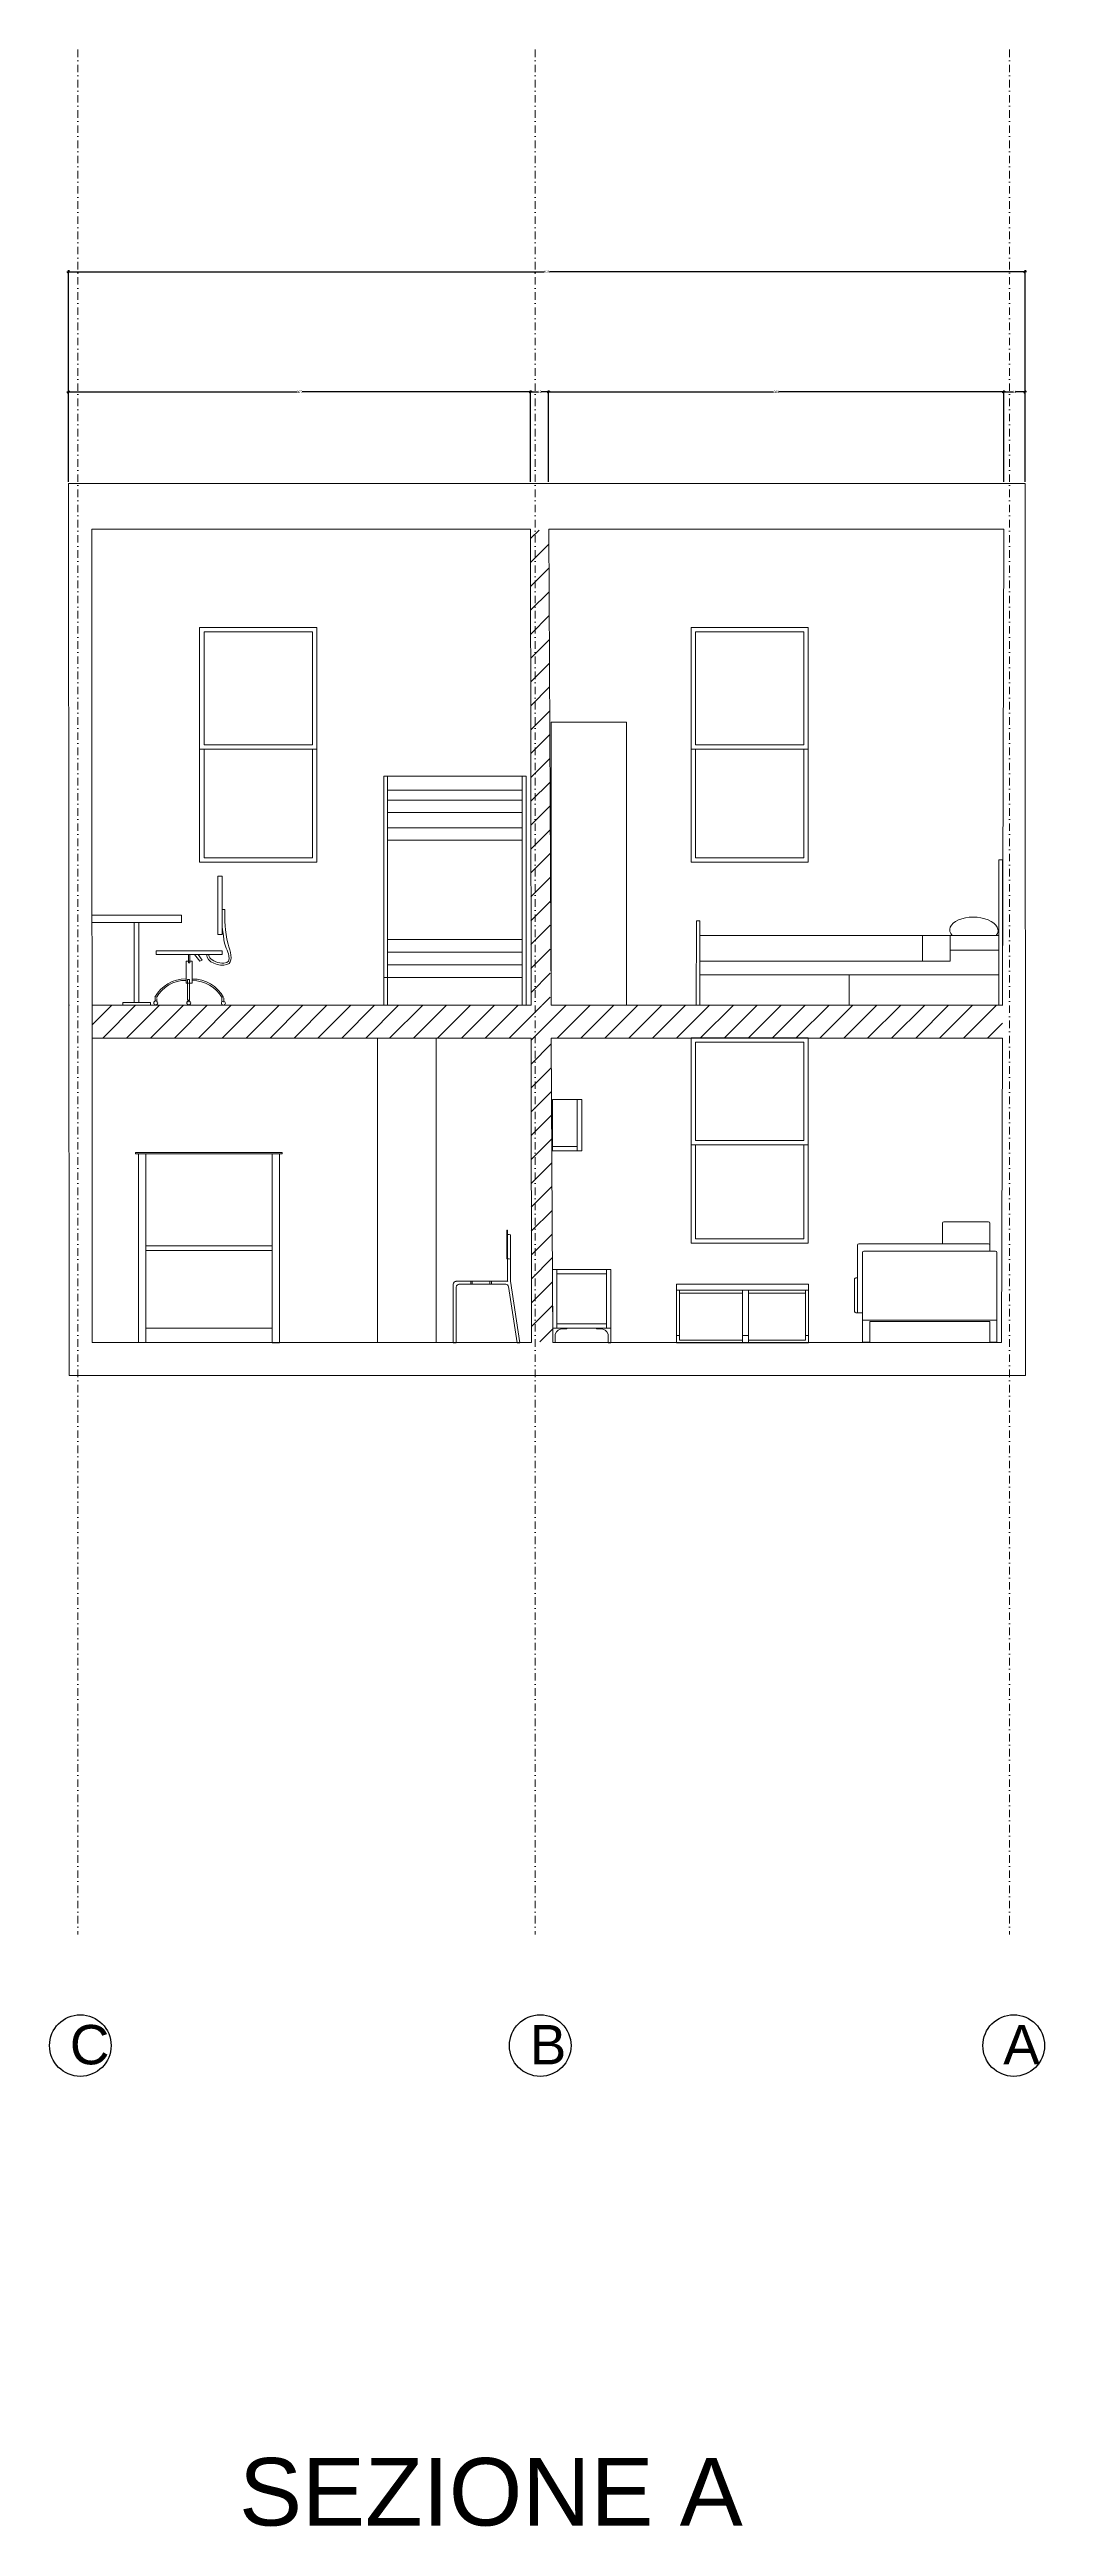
# Model space of a CAD drawing. Header units: centimetres. Extents: x -3748 to 36104, y 2014 to 15840.
# Drawn here: x -1010 to -348, y 4447 to 6095 of the extents above; entities that cross this region are included whole.
import ezdxf

# ---------------------------------------------------------------- set-up
doc = ezdxf.new("R2010")
doc.units = ezdxf.units.CM
doc.header["$MEASUREMENT"] = 0
doc.linetypes.add('DASHDOT', pattern=[1, 0.5, -0.25, 0, -0.25])
doc.layers.get('0').update_dxf_attribs({"lineweight": 18})
doc.layers.get('DEFPOINTS').update_dxf_attribs({"color": 210})
for name, color, linetype, lineweight in [('Arredi', 3, 'Continuous', 15), ('Dettagli', 3, 'Continuous', 18), ('linee', 252, 'DASHDOT', 13), ('Muri esterni', 1, 'Continuous', 30), ('Muri interni', 1, 'Continuous', 25), ('Quote', 5, 'Continuous', 18), ('S.Finestre', 6, 'Continuous', 30)]:
    doc.layers.add(name, color=color, linetype=linetype, lineweight=lineweight)
doc.layers.add('SECT-SYMB', color=2, linetype='Continuous')
doc.styles.get("Standard").update_dxf_attribs({"font": 'Arial.ttf'})
doc.dimstyles.get("Standard").update_dxf_attribs({"dimtxt": 1.5, "dimasz": 1.5, "dimexe": 1, "dimexo": 1, "dimgap": 0.09, "dimtad": 0, "dimdec": 0, "dimzin": 0, "dimdsep": 46, "dimtxsty": 'Standard', "dimblk": 'OBLIQUE', "dimblk1": 'OBLIQUE', "dimblk2": 'OBLIQUE', "dimcen": 0.09, "dimdle": 1, "dimadec": 0, "dimazin": 0, "dimtfac": 1, "dimtdec": 0, "dimtofl": 0, "dimtmove": 0, "dimatfit": 3, "dimldrblk": 'OBLIQUE', "dimfxl": 1, "dimtolj": 1, "dimtzin": 0, "dimarcsym": 0})

# ---------------------------------------------------------------- blocks, each defined once
blk = doc.blocks.new('_Oblique')
at = {"color": 0, "linetype": 'ByBlock', "lineweight": -2}
blk.add_line((-0.5, -0.5), (0.5, 0.5), dxfattribs=at)
blk = doc.blocks.new('*D32')
at = {"layer": 'DEFPOINTS', "color": 0, "transparency": 16777216}
for p in [(-360.8, 5947.3), (-997.3, 5806.4), (-360.8, 5806.4)]:
    blk.add_point(p, dxfattribs=at)
at = {"layer": 'Quote', "color": 0, "lineweight": -2, "transparency": 16777216}
for p, q in [((-998.3, 5947.3), (-680.8, 5947.3)), ((-997.3, 5807.4), (-997.3, 5948.3)), ((-359.8, 5947.3), (-677.3, 5947.3)), ((-360.8, 5807.4), (-360.8, 5948.3))]:
    blk.add_line(p, q, dxfattribs=at)
at = {"layer": 'Quote', "color": 0, "lineweight": -2, "transparency": 16777216, "xscale": 1.5, "yscale": 1.5, "zscale": 1.5, "rotation": 180}
blk.add_blockref('_Oblique', (-997.3, 5947.3), dxfattribs=at)
at = {"layer": 'Quote', "color": 0, "lineweight": -2, "transparency": 16777216, "xscale": 1.5, "yscale": 1.5, "zscale": 1.5}
blk.add_blockref('_Oblique', (-360.8, 5947.3), dxfattribs=at)
at = {"layer": 'Quote', "color": 0, "transparency": 16777216, "insert": (-679, 5947.3), "char_height": 1.5, "attachment_point": 5}
blk.add_mtext('\\A1;636', dxfattribs=at)
blk = doc.blocks.new('*D33')
at = {"layer": 'DEFPOINTS', "color": 0, "transparency": 16777216}
for p in [(-689.8, 5867.3), (-997.3, 5806.4), (-689.8, 5806.4)]:
    blk.add_point(p, dxfattribs=at)
at = {"layer": 'Quote', "color": 0, "lineweight": -2, "transparency": 16777216}
for p, q in [((-998.3, 5867.3), (-845.3, 5867.3)), ((-997.3, 5807.4), (-997.3, 5868.3)), ((-688.8, 5867.3), (-841.8, 5867.3)), ((-689.8, 5807.4), (-689.8, 5868.3))]:
    blk.add_line(p, q, dxfattribs=at)
at = {"layer": 'Quote', "color": 0, "lineweight": -2, "transparency": 16777216, "xscale": 1.5, "yscale": 1.5, "zscale": 1.5, "rotation": 180}
blk.add_blockref('_Oblique', (-997.3, 5867.3), dxfattribs=at)
at = {"layer": 'Quote', "color": 0, "lineweight": -2, "transparency": 16777216, "xscale": 1.5, "yscale": 1.5, "zscale": 1.5}
blk.add_blockref('_Oblique', (-689.8, 5867.3), dxfattribs=at)
at = {"layer": 'Quote', "color": 0, "transparency": 16777216, "insert": (-843.6, 5867.3), "char_height": 1.5, "attachment_point": 5}
blk.add_mtext('\\A1;307', dxfattribs=at)
blk = doc.blocks.new('*D34')
at = {"layer": 'DEFPOINTS', "color": 0, "transparency": 16777216}
for p in [(-677.8, 5867.3), (-689.8, 5806.4), (-677.8, 5806.4)]:
    blk.add_point(p, dxfattribs=at)
at = {"layer": 'Quote', "color": 0, "lineweight": -2, "transparency": 16777216}
for p, q in [((-690.8, 5867.3), (-684.9, 5867.3)), ((-689.8, 5807.4), (-689.8, 5868.3)), ((-676.8, 5867.3), (-682.7, 5867.3)), ((-677.8, 5807.4), (-677.8, 5868.3))]:
    blk.add_line(p, q, dxfattribs=at)
at = {"layer": 'Quote', "color": 0, "lineweight": -2, "transparency": 16777216, "xscale": 1.5, "yscale": 1.5, "zscale": 1.5, "rotation": 180}
blk.add_blockref('_Oblique', (-689.8, 5867.3), dxfattribs=at)
at = {"layer": 'Quote', "color": 0, "lineweight": -2, "transparency": 16777216, "xscale": 1.5, "yscale": 1.5, "zscale": 1.5}
blk.add_blockref('_Oblique', (-677.8, 5867.3), dxfattribs=at)
at = {"layer": 'Quote', "color": 0, "transparency": 16777216, "insert": (-683.8, 5867.3), "char_height": 1.5, "attachment_point": 5}
blk.add_mtext('\\A1;12', dxfattribs=at)
blk = doc.blocks.new('*D35')
at = {"layer": 'DEFPOINTS', "color": 0, "transparency": 16777216}
for p in [(-374.9, 5867.3), (-677.8, 5806.4), (-374.9, 5806.4)]:
    blk.add_point(p, dxfattribs=at)
at = {"layer": 'Quote', "color": 0, "lineweight": -2, "transparency": 16777216}
for p, q in [((-678.8, 5867.3), (-528.1, 5867.3)), ((-677.8, 5807.4), (-677.8, 5868.3)), ((-373.9, 5867.3), (-524.6, 5867.3)), ((-374.9, 5807.4), (-374.9, 5868.3))]:
    blk.add_line(p, q, dxfattribs=at)
at = {"layer": 'Quote', "color": 0, "lineweight": -2, "transparency": 16777216, "xscale": 1.5, "yscale": 1.5, "zscale": 1.5, "rotation": 180}
blk.add_blockref('_Oblique', (-677.8, 5867.3), dxfattribs=at)
at = {"layer": 'Quote', "color": 0, "lineweight": -2, "transparency": 16777216, "xscale": 1.5, "yscale": 1.5, "zscale": 1.5}
blk.add_blockref('_Oblique', (-374.9, 5867.3), dxfattribs=at)
at = {"layer": 'Quote', "color": 0, "transparency": 16777216, "insert": (-526.3, 5867.3), "char_height": 1.5, "attachment_point": 5}
blk.add_mtext('\\A1;303', dxfattribs=at)
blk = doc.blocks.new('*D36')
at = {"layer": 'DEFPOINTS', "color": 0, "transparency": 16777216}
for p in [(-360.8, 5867.3), (-374.9, 5806.4), (-360.8, 5806.4)]:
    blk.add_point(p, dxfattribs=at)
at = {"layer": 'Quote', "color": 0, "lineweight": -2, "transparency": 16777216}
for p, q in [((-375.9, 5867.3), (-369, 5867.3)), ((-374.9, 5807.4), (-374.9, 5868.3)), ((-359.8, 5867.3), (-366.8, 5867.3)), ((-360.8, 5807.4), (-360.8, 5868.3))]:
    blk.add_line(p, q, dxfattribs=at)
at = {"layer": 'Quote', "color": 0, "lineweight": -2, "transparency": 16777216, "xscale": 1.5, "yscale": 1.5, "zscale": 1.5, "rotation": 180}
blk.add_blockref('_Oblique', (-374.9, 5867.3), dxfattribs=at)
at = {"layer": 'Quote', "color": 0, "lineweight": -2, "transparency": 16777216, "xscale": 1.5, "yscale": 1.5, "zscale": 1.5}
blk.add_blockref('_Oblique', (-360.8, 5867.3), dxfattribs=at)
at = {"layer": 'Quote', "color": 0, "transparency": 16777216, "insert": (-367.9, 5867.3), "char_height": 1.5, "attachment_point": 5}
blk.add_mtext('\\A1;14', dxfattribs=at)

msp = doc.modelspace()

# ---------------------------------------------------------------- hatches: boundary and pattern name
at = {"layer": 'Dettagli'}
h = msp.add_hatch(dxfattribs=at)
h.set_pattern_fill('ANSI31', color=256, scale=90)
h.paths.add_polyline_path([(-677.6, 5775.3), (-689.8, 5775.3), (-689.5, 5459.1), (-676.7, 5459.1), (-676.7, 5568.6)])
h.paths.add_polyline_path([(-375.8, 5459.1), (-375.8, 5459.1), (-375.8, 5458.9), (-375.8, 5459.1), (-577.2, 5459.1), (-577.2, 5458.9), (-579.6, 5458.9), (-981.6, 5459.1), (-981.6, 5437.2), (-583, 5437.2), (-583, 5437.3), (-505, 5437.3), (-375.8, 5437.2)])
h.paths.add_polyline_path([(-676.1, 5437.2), (-689.5, 5437.2), (-689.2, 5234.9), (-675.1, 5235)])

# ---------------------------------------------------------------- linework, layer by layer
at = {"layer": 'Arredi', "lineweight": 0}
for p, q in [((-787.4, 5459.1), (-787.4, 5611.5)), ((-761.2, 5611.5), (-761.2, 5611.5)), ((-692.7, 5611.5), (-692.7, 5459.1)), ((-378.2, 5458.9), (-378.2, 5555.9)), ((-378.2, 5555.9), (-375.8, 5555.9)), ((-375.8, 5555.9), (-375.8, 5458.9)), ((-981.4, 5519), (-922.1, 5519)), ((-922.1, 5514.1), (-981.4, 5514.1)), ((-953.6, 5519), (-953.6, 5519)), ((-953.6, 5460.9), (-953.6, 5514.1)), ((-950.5, 5460.9), (-950.5, 5514.1)), ((-922.1, 5519), (-922.1, 5514)), ((-895.1, 5522.8), (-893.2, 5522.8)), ((-579.6, 5458.9), (-579.5, 5515.3)), ((-579.5, 5515.3), (-577.2, 5515.2)), ((-577.2, 5515.2), (-577.2, 5458.9)), ((-913.4, 5492.8), (-909.8, 5488.5)), ((-908.4, 5489.1), (-910.9, 5492.8)), ((-909.8, 5488.5), (-908.4, 5489.1)), ((-577.2, 5479.3), (-378.2, 5479.3)), ((-477.7, 5458.9), (-477.7, 5479.3)), ((-997.3, 5459.1), (-996.7, 5459.1)), ((-939.7, 5464.3), (-939.7, 5461.8)), ((-939.5, 5463.8), (-939.5, 5463.6)), ((-938.5, 5463.5), (-938.5, 5461.2)), ((-895.2, 5464), (-895.2, 5461.3)), ((-893.9, 5463.7), (-893.9, 5463.5)), ((-893.9, 5463.7), (-893.9, 5461.2)), ((-692.7, 5459.1), (-787.4, 5459.1)), ((-675.3, 5362.1), (-675.3, 5396.3)), ((-658.7, 5396.3), (-658.7, 5362.1)), ((-945.8, 5244.2), (-945.8, 5360.2)), ((-861.7, 5244.2), (-861.7, 5360.2)), ((-658.7, 5365), (-675.3, 5365)), ((-945.8, 5298.9), (-861.7, 5298.9)), ((-945.8, 5295.9), (-861.7, 5295.9)), ((-705.7, 5300.6), (-705.1, 5300.6)), ((-705.1, 5299.7), (-705.7, 5299.7)), ((-384.2, 5300.2), (-384.2, 5295.3)), ((-703.1, 5291.9), (-703.1, 5289.9)), ((-639.2, 5280.2), (-672.4, 5280.2)), ((-741.3, 5273.3), (-741.3, 5234.3)), ((-739.5, 5275.3), (-705.5, 5275.3)), ((-737.5, 5273.3), (-706.3, 5273.3)), ((-729.5, 5273.3), (-729.5, 5275.3)), ((-728.6, 5273.3), (-728.6, 5275.3)), ((-716.9, 5273.3), (-716.9, 5275.3)), ((-715.9, 5273.3), (-715.9, 5275.3)), ((-704.5, 5271.8), (-698.8, 5234.3)), ((-703.1, 5275.3), (-696.9, 5234.3)), ((-548.7, 5267.5), (-590.7, 5267.5)), ((-506.8, 5267.5), (-544.8, 5267.5)), ((-639.2, 5247), (-672.4, 5247)), ((-696.9, 5234.3), (-698.8, 5234.3)), ((-673.4, 5234.5), (-673.4, 5240.2)), ((-638.2, 5234.3), (-638.2, 5240.2)), ((-590.7, 5239.2), (-592.6, 5239.2)), ((-544.8, 5239.2), (-548.7, 5239.2)), ((-504.8, 5239.2), (-506.8, 5239.2))]:
    msp.add_line(p, q, dxfattribs=at)
for points in [[(-676.2, 5647.4), (-625.9, 5647.4), (-625.9, 5459.4), (-676.2, 5459.1)], [(-787.4, 5611.5), (-784.9, 5611.5), (-784.9, 5459.1), (-787.4, 5459.1)], [(-692.7, 5611.5), (-695.5, 5611.5), (-695.5, 5459.1), (-692.7, 5459.1)], [(-895.1, 5545), (-897.8, 5545), (-897.8, 5506.2), (-895.1, 5506.2)], [(-895.1, 5495.2), (-939, 5495.2), (-939, 5492.8), (-895.1, 5492.8)], [(-917.5, 5492.8), (-916.6, 5492.8), (-916.6, 5487.2), (-917.5, 5487.2)], [(-410.5, 5505.5), (-429.1, 5505.5), (-429.1, 5488.5), (-410.5, 5488.5)], [(-919, 5488.5), (-915, 5488.5), (-915, 5473.7), (-919, 5473.7)], [(-918, 5476.2), (-916.7, 5476.2), (-916.7, 5462.4), (-918, 5462.4)], [(-961.1, 5460.9), (-942.6, 5460.9), (-942.6, 5459.1), (-961.1, 5459.1)], [(-567.6, 5459.1), (-567.6, 5459.1), (-567.6, 5459.1), (-567.6, 5459.1)]]:
    msp.add_lwpolyline(points, close=True, dxfattribs=at)
for points in [[(-787.4, 5602.1), (-787.4, 5611.5), (-692.7, 5611.5), (-692.7, 5610.4)], [(-787.4, 5587.3), (-787.4, 5595.6)], [(-695.5, 5602.1), (-784.9, 5602.1)], [(-784.9, 5595.6), (-695.5, 5595.6)], [(-787.4, 5568.9), (-787.4, 5577.2)], [(-695.5, 5587.3), (-784.9, 5587.3)], [(-784.9, 5577.2), (-695.5, 5577.2)], [(-695.5, 5568.9), (-784.9, 5568.9)], [(-784.9, 5502.8), (-695.5, 5502.8)], [(-695.5, 5494.4), (-784.9, 5494.4)], [(-692.7, 5502.8), (-692.7, 5494.4)], [(-378.2, 5505.5), (-577.2, 5505.4)], [(-577.2, 5488.5), (-410.5, 5488.5), (-410.5, 5505.5), (-577.2, 5505.5)], [(-378.2, 5495.7), (-410.5, 5495.7)], [(-695.5, 5477.6), (-787.4, 5477.6), (-787.4, 5486)], [(-784.9, 5486), (-695.5, 5486)], [(-917.8, 5461.1), (-917.8, 5461.8), (-916.5, 5461.8), (-916.5, 5461.2)], [(-675.3, 5396.3), (-655.8, 5396.3), (-655.8, 5362.1), (-675.3, 5362.1)], [(-952.6, 5361.1), (-952.6, 5360.2), (-855.1, 5360.2), (-855.1, 5361.1), (-952.6, 5361.1), (-952.6, 5360.2)], [(-950.7, 5360.2), (-950.7, 5234.5), (-945.8, 5234.5), (-945.8, 5244.2), (-861.7, 5244.2), (-861.7, 5234.4), (-856.9, 5234.4), (-856.9, 5360.2)], [(-705.1, 5306.5), (-705.1, 5309.4), (-705.7, 5309.4), (-705.7, 5290.2), (-705.1, 5290.2)], [(-415.7, 5300.2), (-415.7, 5314)], [(-414.8, 5314.8), (-385.1, 5314.8)], [(-384.2, 5314), (-384.2, 5300.2)], [(-704.6, 5306.5), (-705.1, 5306.5), (-705.1, 5275.7)], [(-703.1, 5275.3), (-703.1, 5306.2)], [(-469, 5254.3), (-472.3, 5254.3), (-472.3, 5299.4)], [(-471.4, 5300.2), (-385.1, 5300.2)], [(-469, 5249.4), (-469, 5294.5)], [(-379.6, 5294.5), (-379.6, 5249.4), (-469, 5249.4)], [(-468.1, 5295.3), (-380.5, 5295.3)], [(-675.1, 5244.1), (-636.3, 5244.1), (-636.3, 5283.1), (-675.3, 5283.1)], [(-675.3, 5283.1), (-675.1, 5234.5), (-673.4, 5234.5)], [(-672.4, 5283.1), (-672.4, 5244.1)], [(-639.2, 5283.1), (-639.2, 5244.1)], [(-474.2, 5255.1), (-474.2, 5276.9)], [(-473.3, 5277.7), (-472.3, 5277.7)], [(-741.3, 5234.3), (-739.3, 5234.3), (-739.3, 5271.5)], [(-504.8, 5234.3), (-504.8, 5273.3), (-592.6, 5273.3), (-592.6, 5234.3), (-504.8, 5234.3)], [(-504.8, 5273.3), (-504.8, 5269.4), (-592.6, 5269.4), (-592.6, 5273.3), (-504.8, 5273.3)], [(-504.8, 5269.4), (-504.8, 5234.3), (-592.6, 5234.3), (-592.6, 5269.4), (-590.7, 5269.4), (-590.7, 5236.2), (-548.7, 5236.2)], [(-544.8, 5269.4), (-544.8, 5234.3), (-548.7, 5234.3), (-548.7, 5269.4)], [(-544.8, 5236.2), (-506.8, 5236.2), (-506.8, 5269.4)], [(-665.6, 5244.1), (-665.6, 5243.6), (-668.5, 5243.6)], [(-646, 5244.1), (-646, 5243.6), (-643.1, 5243.6)], [(-636.3, 5244.1), (-636.3, 5234.3), (-638.2, 5234.3)], [(-472.3, 5254.3), (-473.3, 5254.3)], [(-469, 5249.4), (-469, 5234.8), (-464.1, 5234.8), (-464.1, 5248.5), (-384.1, 5248.5), (-384.1, 5234.8), (-379.6, 5234.8), (-379.6, 5249.4)]]:
    msp.add_lwpolyline(points, dxfattribs=at)
at = {"layer": 'Arredi'}
msp.add_lwpolyline([(-675.3, 5283.1), (-675.1, 5234.5), (-376.4, 5234.5)], dxfattribs=at)
at = {"layer": 'Arredi', "lineweight": 0}
for centre in [(-939.2, 5460.6), (-917.2, 5460.6), (-894.2, 5460.4)]:
    msp.add_circle(centre, 1.33, dxfattribs=at)
for centre, radius, start, end in [((-919.2, 5453.3), 23.3, 89.4897, 151.7453), ((-919.2, 5453.3), 22.3, 89.4897, 150.9864), ((-914.6, 5453.2), 23.3, 28.2547, 90.5103), ((-914.6, 5453.2), 22.3, 29.0136, 90.5103), ((-414.8, 5313.9), 0.913, 91.1712, 174.9346), ((-385.1, 5313.9), 0.913, 5.0654, 88.8288), ((-704.8, 5301.4), 5.14, 70.688, 92.7865), ((-471.4, 5299.3), 0.913, 91.1712, 174.9346), ((-468.1, 5294.4), 0.913, 91.1712, 174.9346), ((-385.1, 5299.3), 0.913, 5.0654, 88.8288), ((-380.5, 5294.4), 0.913, 5.0654, 88.8288), ((-704.8, 5285.1), 5.14, 70.688, 92.7865), ((-473.3, 5276.8), 0.913, 91.1712, 174.9346), ((-739.4, 5273.4), 1.88, 87.6739, 182.3261), ((-737.4, 5271.5), 1.88, 87.6739, 182.3261), ((-706.4, 5271.5), 1.88, 6.6438, 87.6739), ((-705.5, 5275.7), 0.465, 276.7142, 357.5322), ((-668.4, 5238.2), 5.38, 88.6313, 158.6153), ((-643.2, 5238.2), 5.38, 21.3847, 91.3687), ((-473.3, 5255.2), 0.913, 185.0654, 268.8288)]:
    msp.add_arc(centre, radius, start, end, dxfattribs=at)
msp.add_ellipse((-394.8, 5509), major_axis=(16.1, -0.4), ratio=0.539658, start_param=5.906989, end_param=9.895212, dxfattribs=at)
for points, knots in [([(-893.2, 5522.8), (-893.3, 5515.8), (-893.4, 5504.8), (-885.3, 5482.6), (-904.7, 5486.5), (-905.2, 5492.2), (-905.3, 5492.8)], [0, 0, 0, 0, 0.2369333, 0.3685451, 0.5239139, 0.5418607, 0.5418607, 0.5418607, 0.5418607]), ([(-895.1, 5522.8), (-895.1, 5506.2), (-894.7, 5510.7), (-893.5, 5498.7), (-891, 5495.2), (-890.1, 5488.7), (-890.7, 5487.4), (-897.2, 5486.9), (-901.9, 5488.6), (-903.7, 5491.2), (-903.8, 5491.9), (-903.9, 5492.8)], [0, 0, 0, 0, 0.2018622, 0.2018622, 0.3046987, 0.3046987, 0.4075351, 0.4075351, 0.5103716, 0.5103716, 0.5409391, 0.5409391, 0.5409391, 0.5409391])]:
    msp.add_open_spline(points, degree=3, knots=knots, dxfattribs=at)
at = {"layer": 'linee', "ltscale": 10}
for p, q in [((-991, 6095.2), (-991, 4840.6)), ((-686.8, 6095.2), (-686.8, 4840.6)), ((-371.1, 6095.2), (-371.1, 4840.6))]:
    msp.add_line(p, q, dxfattribs=at)
at = {"layer": 'Muri esterni', "lineweight": 0}
for p, q in [((-997.3, 5806.4), (-996.8, 5212.7)), ((-360.8, 5806.4), (-997.3, 5806.4)), ((-360.5, 5212.7), (-360.8, 5806.4)), ((-981.7, 5775.9), (-981.5, 5234.5)), ((-689.8, 5775.9), (-981.7, 5775.9)), ((-689.5, 5459.1), (-689.8, 5775.9)), ((-375, 5775.9), (-677.6, 5775.9)), ((-677.6, 5775.9), (-676.2, 5459.1)), ((-375.8, 5459.1), (-375, 5775.9)), ((-981.6, 5459.1), (-689.5, 5459.1)), ((-676.2, 5459.1), (-375.8, 5459.1)), ((-689.2, 5234.5), (-689.5, 5437.2)), ((-676.1, 5437.2), (-675.1, 5234.5)), ((-376.4, 5234.5), (-375.8, 5437.2)), ((-981.5, 5234.5), (-689.2, 5234.5)), ((-996.8, 5212.7), (-360.5, 5212.7))]:
    msp.add_line(p, q, dxfattribs=at)
for points in [[(-981.6, 5459.1), (-689.5, 5459.1)], [(-676.2, 5459.1), (-375.8, 5459.1)], [(-689.5, 5437.2), (-981.6, 5437.2)], [(-375.8, 5437.2), (-676.1, 5437.2)]]:
    msp.add_lwpolyline(points, dxfattribs=at)
at = {"layer": 'Muri interni', "lineweight": 0}
for p, q in [((-791.7, 5234.3), (-791.7, 5437.2)), ((-752.6, 5234.3), (-752.6, 5437.2))]:
    msp.add_line(p, q, dxfattribs=at)
at = {"layer": 'S.Finestre', "lineweight": 0}
for p, q in [((-910, 5710.4), (-910, 5554.3)), ((-910, 5710.4), (-832, 5710.4)), ((-907.1, 5707.5), (-834.9, 5707.5)), ((-907.1, 5707.5), (-907.1, 5632.4)), ((-834.9, 5707.5), (-834.9, 5632.4)), ((-832, 5710.4), (-832, 5554.3)), ((-583, 5710.4), (-583, 5554.3)), ((-583, 5710.4), (-505, 5710.4)), ((-580.1, 5707.5), (-507.9, 5707.5)), ((-580.1, 5707.5), (-580.1, 5632.3)), ((-507.9, 5707.5), (-507.9, 5632.3)), ((-505, 5710.4), (-505, 5554.3)), ((-907.1, 5629.4), (-907.1, 5557.2)), ((-834.9, 5629.4), (-834.9, 5557.2)), ((-580.1, 5629.4), (-580.1, 5557.2)), ((-507.9, 5629.4), (-507.9, 5557.2)), ((-907.1, 5557.2), (-834.9, 5557.2)), ((-580.1, 5557.2), (-507.9, 5557.2)), ((-910, 5554.3), (-832, 5554.3)), ((-583, 5554.3), (-505, 5554.3)), ((-583, 5437.3), (-583, 5300.7)), ((-505, 5437.3), (-583, 5437.3)), ((-580.1, 5434.4), (-507.9, 5434.4)), ((-580.1, 5434.4), (-580.1, 5369)), ((-507.9, 5434.4), (-507.9, 5369)), ((-505, 5437.3), (-505, 5300.7)), ((-580.1, 5366.1), (-580.1, 5303.6)), ((-507.9, 5366.1), (-507.9, 5303.6)), ((-583, 5300.7), (-505, 5300.7)), ((-580.1, 5303.6), (-507.9, 5303.6))]:
    msp.add_line(p, q, dxfattribs=at)
for points in [[(-832, 5629.4), (-910, 5629.4)], [(-834.9, 5632.4), (-907.1, 5632.4)], [(-505, 5629.4), (-583, 5629.4)], [(-507.9, 5632.3), (-580.1, 5632.3)], [(-505, 5366.1), (-583, 5366.1)], [(-507.9, 5369), (-580.1, 5369)]]:
    msp.add_lwpolyline(points, dxfattribs=at)
at = {"layer": 'SECT-SYMB'}
for centre in [(-989.4, 4766.6), (-683.4, 4766.6), (-368.3, 4766.6)]:
    msp.add_circle(centre, 20.5, dxfattribs=at)

# ---------------------------------------------------------------- texts
at = {"layer": 'Arredi', "color": 0, "insert": (-883.8, 4492.1), "char_height": 44.98, "attachment_point": 1}
msp.add_mtext_dynamic_manual_height_columns('SEZIONE A', width=633.716, gutter_width=1, heights=[0], dxfattribs=at)
at = {"layer": 'SECT-SYMB', "char_height": 26.2, "attachment_point": 1}
for s, insert in [('C', (-996.4, 4780.3)), ('B', (-690.4, 4780.3)), ('A', (-375.3, 4780.3))]:
    msp.add_mtext_dynamic_manual_height_columns(s, width=58.855, gutter_width=1, heights=[0], dxfattribs=dict(at, insert=insert))

# ---------------------------------------------------------------- dimensions: what is measured, and where the dimension line sits
at = {"layer": 'Quote'}
for base, p2, picture, middle in [((-360.8088, 5947.2773), (-360.8088, 5806.4177), '*D32', (-679.0449, 5947.2773)), ((-689.8483, 5867.2767), (-689.8483, 5806.4177), '*D33', (-843.5646, 5867.2767))]:
    dim = msp.add_linear_dim(base=base, p1=(-997.281, 5806.4177), p2=p2, dimstyle='Standard', dxfattribs=at)
    dim.commit()
    dim.dimension.update_dxf_attribs({"geometry": picture, "text_midpoint": middle})
for base, p1, p2, picture, middle in [((-677.8, 5867.3), (-689.8, 5806.4), (-677.8, 5806.4), '*D34', (-683.8, 5867.3)), ((-374.9, 5867.3), (-677.8, 5806.4), (-374.9, 5806.4), '*D35', (-526.3, 5867.3)), ((-360.8, 5867.3), (-374.9, 5806.4), (-360.8, 5806.4), '*D36', (-367.9, 5867.3))]:
    dim = msp.add_linear_dim(base=base, p1=p1, p2=p2, dimstyle='Standard', override={"dimtmove": 1}, dxfattribs=at)
    dim.commit()
    dim.dimension.update_dxf_attribs({"geometry": picture, "text_midpoint": middle})

doc.saveas('drawing.dxf')
